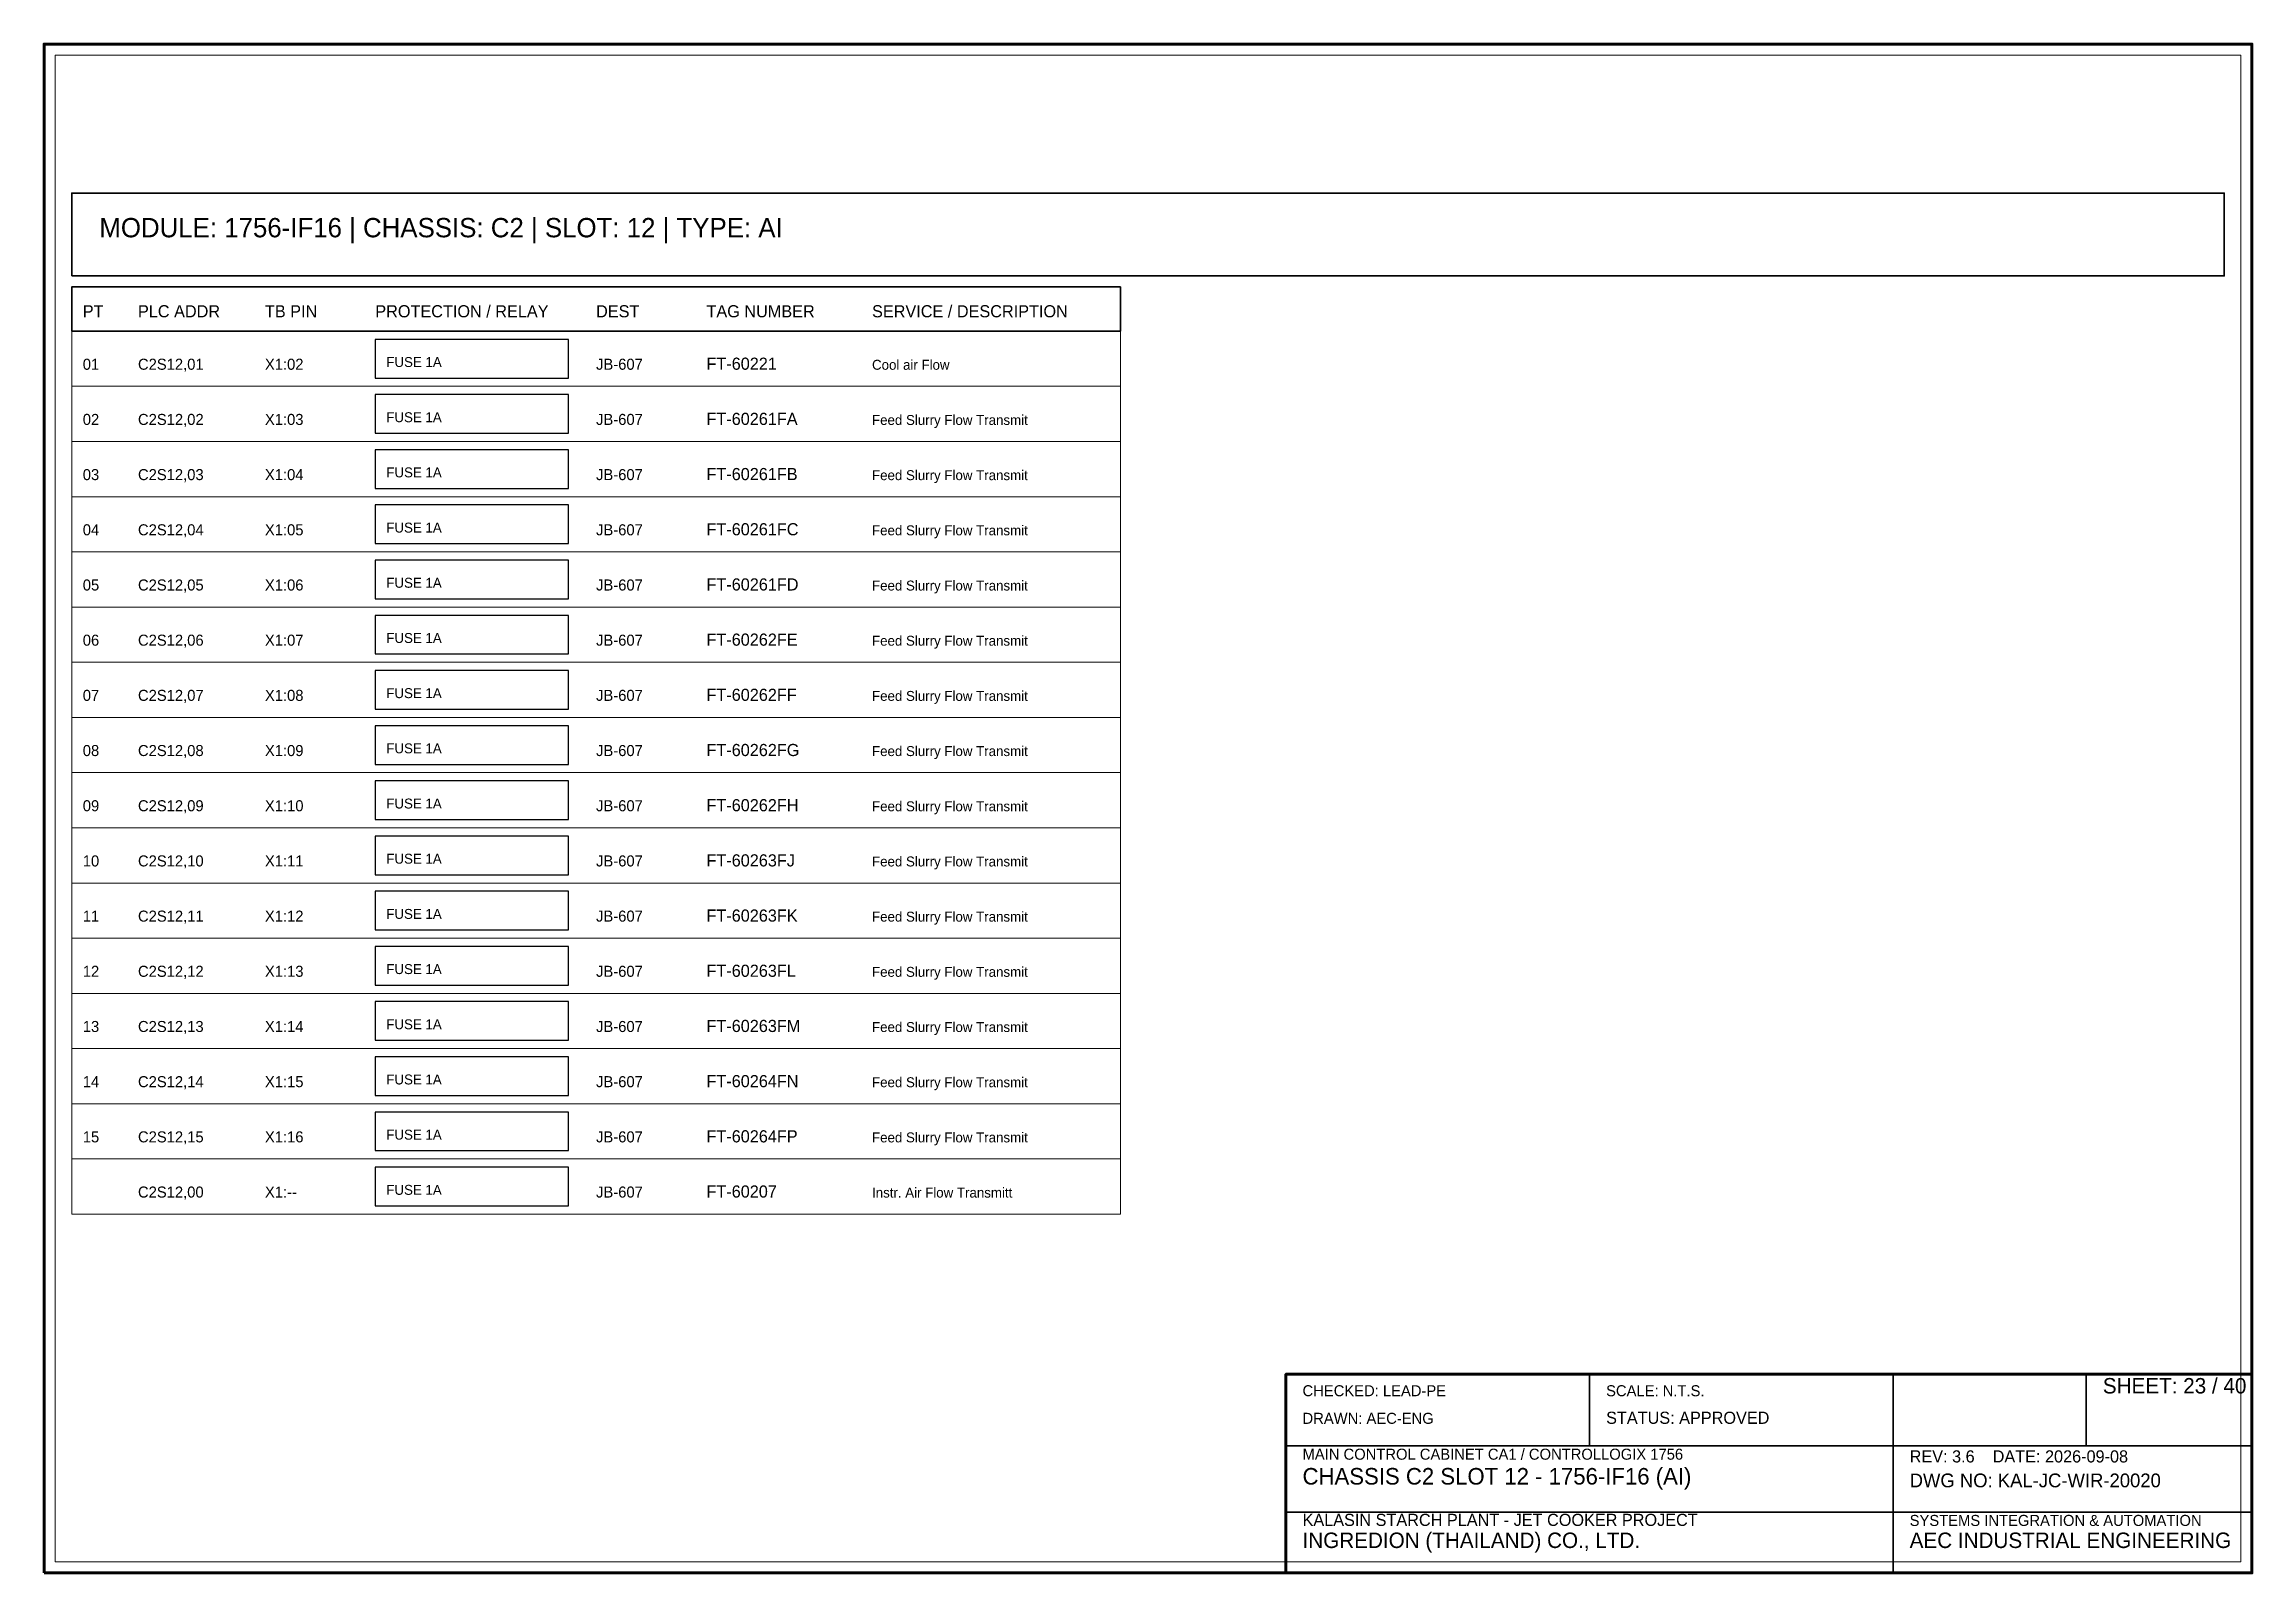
# Model space of a CAD drawing. Header units: millimetres. Extents: x 0 to 2200, y -2240 to 277.
# Drawn here: x 900 to 1300, y -1280 to -1003 of the extents above; entities that cross this region are included whole.
import ezdxf

# ---------------------------------------------------------------- set-up
doc = ezdxf.new("R2010")
doc.units = ezdxf.units.MM
for name, color, linetype, lineweight in [('0_BORDER', 7, 'Continuous', 70), ('0_TITLE_BLOCK', 4, 'Continuous', 35), ('IE-CABLE', 6, 'Continuous', 25), ('IE-EQUIP', 2, 'Continuous', 35), ('IE-WIRE', 1, 'Continuous', 25), ('NOTATIONS', 8, 'Continuous', 18), ('TER', 3, 'Continuous', 35), ('TEXTS', 7, 'Continuous', 25)]:
    doc.layers.add(name, color=color, linetype=linetype, lineweight=lineweight)

msp = doc.modelspace()

# ---------------------------------------------------------------- texts
at = {"layer": '0_TITLE_BLOCK'}
for s, height, p in [('MODULE: 1756-IF16 | CHASSIS: C2 | SLOT: 12 | TYPE: AI', 3.5, (910, -1038)), ('PT', 2.2, (907, -1052.5)), ('PLC ADDR', 2.2, (917, -1052.5)), ('TB PIN', 2.2, (940, -1052.5)), ('PROTECTION / RELAY', 2.2, (960, -1052.5)), ('DEST', 2.2, (1000, -1052.5)), ('TAG NUMBER', 2.2, (1020, -1052.5)), ('SERVICE / DESCRIPTION', 2.2, (1050, -1052.5)), ('SHEET: 23 / 40', 2.8, (1273, -1247.5)), ('STATUS: APPROVED', 2.2, (1183, -1253)), ('CHASSIS C2 SLOT 12 - 1756-IF16 (AI)', 3, (1128, -1264)), ('INGREDION (THAILAND) CO., LTD.', 2.8, (1128, -1275.5)), ('AEC INDUSTRIAL ENGINEERING', 2.8, (1238, -1275.5))]:
    msp.add_text(s, height=height, dxfattribs=at).set_placement(p)
at = {"layer": 'IE-CABLE'}
for p in [(1000, -1062), (1000, -1072), (1000, -1082), (1000, -1092), (1000, -1102), (1000, -1112), (1000, -1122), (1000, -1132), (1000, -1142), (1000, -1152), (1000, -1162), (1000, -1172), (1000, -1182), (1000, -1192), (1000, -1202), (1000, -1212)]:
    msp.add_text('JB-607', height=2, dxfattribs=at).set_placement(p)
at = {"layer": 'IE-WIRE'}
for p in [(962, -1061.5), (962, -1071.5), (962, -1081.5), (962, -1091.5), (962, -1101.5), (962, -1111.5), (962, -1121.5), (962, -1131.5), (962, -1141.5), (962, -1151.5), (962, -1161.5), (962, -1171.5), (962, -1181.5), (962, -1191.5), (962, -1201.5), (962, -1211.5)]:
    msp.add_text('FUSE 1A', height=1.8, dxfattribs=at).set_placement(p)
at = {"layer": 'TER'}
for s, p in [('X1:02', (940, -1062)), ('X1:03', (940, -1072)), ('X1:04', (940, -1082)), ('X1:05', (940, -1092)), ('X1:06', (940, -1102)), ('X1:07', (940, -1112)), ('X1:08', (940, -1122)), ('X1:09', (940, -1132)), ('X1:10', (940, -1142)), ('X1:11', (940, -1152)), ('X1:12', (940, -1162)), ('X1:13', (940, -1172)), ('X1:14', (940, -1182)), ('X1:15', (940, -1192)), ('X1:16', (940, -1202)), ('X1:--', (940, -1212))]:
    msp.add_text(s, height=2, dxfattribs=at).set_placement(p)
at = {"layer": 'TEXTS'}
for s, height, p in [('01', 2, (907, -1062)), ('C2S12,01', 2, (917, -1062)), ('FT-60221', 2.2, (1020, -1062)), ('Cool air Flow', 1.8, (1050, -1062)), ('02', 2, (907, -1072)), ('C2S12,02', 2, (917, -1072)), ('FT-60261FA', 2.2, (1020, -1072)), ('Feed Slurry Flow Transmit', 1.8, (1050, -1072)), ('03', 2, (907, -1082)), ('C2S12,03', 2, (917, -1082)), ('FT-60261FB', 2.2, (1020, -1082)), ('Feed Slurry Flow Transmit', 1.8, (1050, -1082)), ('04', 2, (907, -1092)), ('C2S12,04', 2, (917, -1092)), ('FT-60261FC', 2.2, (1020, -1092)), ('Feed Slurry Flow Transmit', 1.8, (1050, -1092)), ('05', 2, (907, -1102)), ('C2S12,05', 2, (917, -1102)), ('FT-60261FD', 2.2, (1020, -1102)), ('Feed Slurry Flow Transmit', 1.8, (1050, -1102)), ('06', 2, (907, -1112)), ('C2S12,06', 2, (917, -1112)), ('FT-60262FE', 2.2, (1020, -1112)), ('Feed Slurry Flow Transmit', 1.8, (1050, -1112)), ('07', 2, (907, -1122)), ('C2S12,07', 2, (917, -1122)), ('FT-60262FF', 2.2, (1020, -1122)), ('Feed Slurry Flow Transmit', 1.8, (1050, -1122)), ('08', 2, (907, -1132)), ('C2S12,08', 2, (917, -1132)), ('FT-60262FG', 2.2, (1020, -1132)), ('Feed Slurry Flow Transmit', 1.8, (1050, -1132)), ('09', 2, (907, -1142)), ('C2S12,09', 2, (917, -1142)), ('FT-60262FH', 2.2, (1020, -1142)), ('Feed Slurry Flow Transmit', 1.8, (1050, -1142)), ('10', 2, (907, -1152)), ('C2S12,10', 2, (917, -1152)), ('FT-60263FJ', 2.2, (1020, -1152)), ('Feed Slurry Flow Transmit', 1.8, (1050, -1152)), ('11', 2, (907, -1162)), ('C2S12,11', 2, (917, -1162)), ('FT-60263FK', 2.2, (1020, -1162)), ('Feed Slurry Flow Transmit', 1.8, (1050, -1162)), ('12', 2, (907, -1172)), ('C2S12,12', 2, (917, -1172)), ('FT-60263FL', 2.2, (1020, -1172)), ('Feed Slurry Flow Transmit', 1.8, (1050, -1172)), ('13', 2, (907, -1182)), ('C2S12,13', 2, (917, -1182)), ('FT-60263FM', 2.2, (1020, -1182)), ('Feed Slurry Flow Transmit', 1.8, (1050, -1182)), ('14', 2, (907, -1192)), ('C2S12,14', 2, (917, -1192)), ('FT-60264FN', 2.2, (1020, -1192)), ('Feed Slurry Flow Transmit', 1.8, (1050, -1192)), ('15', 2, (907, -1202)), ('C2S12,15', 2, (917, -1202)), ('FT-60264FP', 2.2, (1020, -1202)), ('Feed Slurry Flow Transmit', 1.8, (1050, -1202)), ('C2S12,00', 2, (917, -1212)), ('FT-60207', 2.2, (1020, -1212)), ('Instr. Air Flow Transmitt', 1.8, (1050, -1212)), ('CHECKED: LEAD-PE', 2, (1128, -1248)), ('SCALE: N.T.S.', 2, (1183, -1248)), ('DRAWN: AEC-ENG', 2, (1128, -1253)), ('MAIN CONTROL CABINET CA1 / CONTROLLOGIX 1756', 2, (1128, -1259.5)), ('REV: 3.6    DATE: 2026-09-08', 2.2, (1238, -1260)), ('DWG NO: KAL-JC-WIR-20020', 2.5, (1238, -1264.5)), ('KALASIN STARCH PLANT - JET COOKER PROJECT', 2.2, (1128, -1271.5)), ('SYSTEMS INTEGRATION & AUTOMATION', 2, (1238, -1271.5))]:
    msp.add_text(s, height=height, dxfattribs=at).set_placement(p)

# ---------------------------------------------------------------- linework, layer by layer
at = {"layer": '0_BORDER'}
for points in [[(900, -1280), (1300, -1280), (1300, -1003), (900, -1003)], [(1125, -1280), (1300, -1280), (1300, -1244), (1125, -1244)]]:
    msp.add_lwpolyline(points, close=True, dxfattribs=at)
at = {"layer": '0_TITLE_BLOCK'}
for p, q in [((1180, -1257), (1180, -1244)), ((1235, -1257), (1235, -1244)), ((1270, -1257), (1270, -1244)), ((1125, -1257), (1300, -1257)), ((1235, -1280), (1235, -1257)), ((1125, -1269), (1300, -1269))]:
    msp.add_line(p, q, dxfattribs=at)
msp.add_lwpolyline([(905, -1055), (1095, -1055), (1095, -1047), (905, -1047)], close=True, dxfattribs=at)
at = {"layer": 'IE-EQUIP'}
msp.add_lwpolyline([(905, -1045), (1295, -1045), (1295, -1030), (905, -1030)], close=True, dxfattribs=at)
at = {"layer": 'IE-WIRE'}
for points in [[(960, -1063.5), (995, -1063.5), (995, -1056.5), (960, -1056.5)], [(960, -1073.5), (995, -1073.5), (995, -1066.5), (960, -1066.5)], [(960, -1083.5), (995, -1083.5), (995, -1076.5), (960, -1076.5)], [(960, -1093.5), (995, -1093.5), (995, -1086.5), (960, -1086.5)], [(960, -1103.5), (995, -1103.5), (995, -1096.5), (960, -1096.5)], [(960, -1113.5), (995, -1113.5), (995, -1106.5), (960, -1106.5)], [(960, -1123.5), (995, -1123.5), (995, -1116.5), (960, -1116.5)], [(960, -1133.5), (995, -1133.5), (995, -1126.5), (960, -1126.5)], [(960, -1143.5), (995, -1143.5), (995, -1136.5), (960, -1136.5)], [(960, -1153.5), (995, -1153.5), (995, -1146.5), (960, -1146.5)], [(960, -1163.5), (995, -1163.5), (995, -1156.5), (960, -1156.5)], [(960, -1173.5), (995, -1173.5), (995, -1166.5), (960, -1166.5)], [(960, -1183.5), (995, -1183.5), (995, -1176.5), (960, -1176.5)], [(960, -1193.5), (995, -1193.5), (995, -1186.5), (960, -1186.5)], [(960, -1203.5), (995, -1203.5), (995, -1196.5), (960, -1196.5)], [(960, -1213.5), (995, -1213.5), (995, -1206.5), (960, -1206.5)]]:
    msp.add_lwpolyline(points, close=True, dxfattribs=at)
at = {"layer": 'NOTATIONS'}
for points in [[(902, -1278), (1298, -1278), (1298, -1005), (902, -1005)], [(905, -1065), (1095, -1065), (1095, -1055), (905, -1055)], [(905, -1075), (1095, -1075), (1095, -1065), (905, -1065)], [(905, -1085), (1095, -1085), (1095, -1075), (905, -1075)], [(905, -1095), (1095, -1095), (1095, -1085), (905, -1085)], [(905, -1105), (1095, -1105), (1095, -1095), (905, -1095)], [(905, -1115), (1095, -1115), (1095, -1105), (905, -1105)], [(905, -1125), (1095, -1125), (1095, -1115), (905, -1115)], [(905, -1135), (1095, -1135), (1095, -1125), (905, -1125)], [(905, -1145), (1095, -1145), (1095, -1135), (905, -1135)], [(905, -1155), (1095, -1155), (1095, -1145), (905, -1145)], [(905, -1165), (1095, -1165), (1095, -1155), (905, -1155)], [(905, -1175), (1095, -1175), (1095, -1165), (905, -1165)], [(905, -1185), (1095, -1185), (1095, -1175), (905, -1175)], [(905, -1195), (1095, -1195), (1095, -1185), (905, -1185)], [(905, -1205), (1095, -1205), (1095, -1195), (905, -1195)], [(905, -1215), (1095, -1215), (1095, -1205), (905, -1205)]]:
    msp.add_lwpolyline(points, close=True, dxfattribs=at)

msp.set_redraw_order([(e.dxf.handle, doc.entitydb.next_handle()) for e in msp.query("TEXT MTEXT ATTDEF DIMENSION ARC_DIMENSION")])  # texts and dimensions are drawn at this point

doc.saveas('drawing.dxf')
